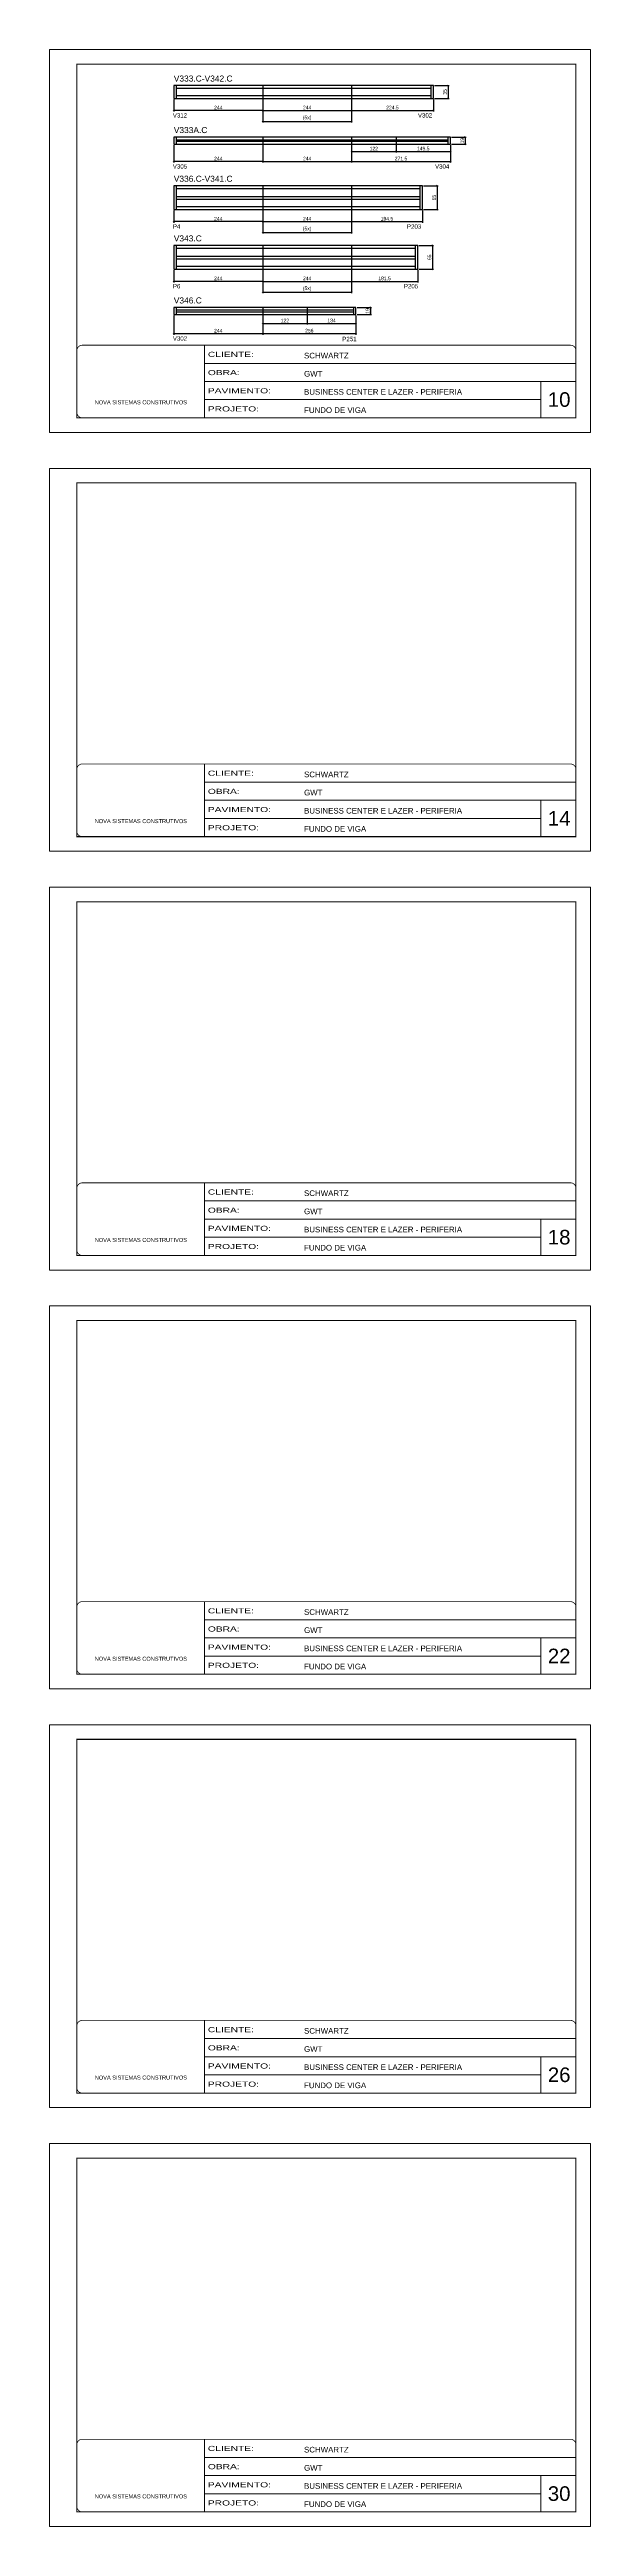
# Model space of a CAD drawing. Extents: x 3245 to 12416, y 917 to 10295.
# Drawn here: x 4844 to 6329, y 917 to 7710 of the extents above; entities that cross this region are included whole.
import ezdxf

# ---------------------------------------------------------------- set-up
doc = ezdxf.new("R2010")
doc.units = 0
doc.linetypes.add('CONTINUO', pattern=[0])
doc.linetypes.add('DASHED', pattern=[0.75, 0.5, -0.25])
for name, color, linetype in [('5', 5, 'Continuous'), ('COTA', 241, 'Continuous'), ('NOMENCLATURA', 7, 'Continuous'), ('Painéis', 200, 'Continuous'), ('SARR_2.2x7', 40, 'Continuous')]:
    doc.layers.add(name, color=color, linetype=linetype)
for name, color, linetype, lineweight in [('CARIMBO', 255, 'Continuous', 9), ('Folhas', 255, 'Continuous', 9), ('SARRAFO DE PRESSAO', 251, 'DASHED', 9)]:
    doc.layers.add(name, color=color, linetype=linetype, lineweight=lineweight)
doc.styles.add('ARIAL', font='arial.ttf')
doc.styles.add('COTA TECNICA', font='techl___.ttf', dxfattribs={"height": 10})
doc.styles.add('COTA TECNICA-50', font='techl___.ttf', dxfattribs={"height": 10})
doc.styles.get("Standard").update_dxf_attribs({"font": 'arial.ttf'})
doc.styles.add('Tecnologia', font='')
doc.styles.get('Tecnologia').set_extended_font_data('Forgotten Futurist')
doc.dimstyles.new('COTA PAINEL-50', dxfattribs={"dimtxt": 10, "dimasz": 3, "dimexe": 3, "dimexo": 3, "dimgap": 3, "dimtad": 1, "dimdec": 1, "dimzin": 12, "dimdsep": 46, "dimtxsty": 'COTA TECNICA-50', "dimblk1": 'OBLIQUE', "dimblk2": 'OBLIQUE', "dimsah": 1, "dimcen": 0.9, "dimclrd": 4, "dimclre": 4, "dimclrt": 240, "dimadec": 1, "dimazin": 3, "dimtfac": 1, "dimtdec": 1, "dimtmove": 0, "dimatfit": 3, "dimfxl": 1, "dimtolj": 1, "dimtzin": 12, "dimarcsym": 0})
doc.dimstyles.new('PAINEL', dxfattribs={"dimtxt": 10, "dimasz": 3, "dimexe": 3, "dimexo": 3, "dimgap": 3, "dimtad": 1, "dimdec": 1, "dimzin": 12, "dimdsep": 46, "dimtxsty": 'COTA TECNICA', "dimblk1": 'OBLIQUE', "dimblk2": 'OBLIQUE', "dimsah": 1, "dimcen": 0.9, "dimclrd": 4, "dimclre": 4, "dimclrt": 240, "dimadec": 1, "dimazin": 3, "dimtfac": 1, "dimtdec": 1, "dimtmove": 0, "dimatfit": 3, "dimfxl": 1, "dimtolj": 1, "dimtzin": 12, "dimarcsym": 0})

# ---------------------------------------------------------------- blocks, each defined once
blk = doc.blocks.new('9999999999')
at = {"color": 30, "linetype": 'CONTINUO'}
for p, q in [((98564.6, 34230.2), (98564.6, 34429.4)), ((98564.6, 34379.6), (99584, 34379.6)), ((98564.6, 34329.8), (99488, 34329.8)), ((99584, 34329.8), (99488, 34329.8)), ((99488, 34329.8), (99488, 34230.2)), ((98564.6, 34280), (99488, 34280))]:
    blk.add_line(p, q, dxfattribs=at)
at = {"color": 30, "linetype": 'CONTINUO', "const_width": 2}
blk.add_lwpolyline([(99584, 34230.2), (99584, 34414.4, 0.414214), (99569, 34429.4), (98229, 34429.4, 0.414214), (98214, 34414.4), (98214, 34245.2, 0.414214), (98229, 34230.2), (99584, 34230.2)], format="xyb", dxfattribs=at)
at = {"layer": 'Folhas'}
blk.add_lwpolyline([(98139, 34190.2), (99624, 34190.2), (99624, 35240.2), (98139, 35240.2)], close=True, dxfattribs=at)
at = {"layer": 'Folhas', "color": 30, "const_width": 3}
blk.add_lwpolyline([(98214, 34230.2), (99584, 34230.2), (99584, 35200.2), (98214, 35200.2)], close=True, dxfattribs=at)
at = {"color": 7, "linetype": 'Continuous', "ltscale": 5, "style": 'ARIAL'}
for s, height, p in [('SCHWARTZ', 15.48, (98837.7, 34393.1)), ('GWT', 15.48, (98837.7, 34343.3)), ('BUSINESS CENTER E LAZER - PERIFERIA', 15.483, (98837.7, 34293.5)), ('NOVA SISTEMAS CONSTRUTIVOS', 11.059, (98263.2, 34267.2)), ('FUNDO DE VIGA', 15.483, (98837.7, 34243.7))]:
    blk.add_text(s, height=height, dxfattribs=at).set_placement(p)
at = {"layer": 'Folhas', "color": 7, "style": 'Tecnologia', "width": 1.5}
for s, p in [('CLIENTE:', (98573.7, 34397.2)), ('OBRA:', (98573.7, 34347.3)), ('PAVIMENTO:', (98573.7, 34297.5)), ('PROJETO:', (98573.7, 34247.7))]:
    blk.add_text(s, height=14, dxfattribs=at).set_placement(p)
blk = doc.blocks.new('_Oblique')
at = {"color": 0, "linetype": 'ByBlock', "lineweight": -2}
blk.add_line((-0.5, -0.5), (0.5, 0.5), dxfattribs=at)
blk = doc.blocks.new('*D654')
at = {"layer": 'COTA', "color": 4, "linetype": 'ByBlock', "lineweight": -2, "transparency": 16777216}
for p, q in [((5185, 7573.3), (5185, 7539.9)), ((5429, 7542.9), (5185, 7542.9)), ((5429, 7573.3), (5429, 7539.9))]:
    blk.add_line(p, q, dxfattribs=at)
at = {"layer": 'Defpoints', "color": 0, "linetype": 'ByBlock', "transparency": 16777216}
for p in [(5185, 7576.3), (5185, 7542.9), (5429, 7576.3)]:
    blk.add_point(p, dxfattribs=at)
at = {"layer": 'COTA', "color": 4, "linetype": 'ByBlock', "lineweight": -2, "transparency": 16777216, "xscale": 3, "yscale": 3, "zscale": 3, "rotation": 180}
blk.add_blockref('_Oblique', (5185, 7542.9), dxfattribs=at)
at = {"layer": 'COTA', "color": 4, "linetype": 'ByBlock', "lineweight": -2, "transparency": 16777216, "xscale": 3, "yscale": 3, "zscale": 3}
blk.add_blockref('_Oblique', (5429, 7542.9), dxfattribs=at)
at = {"layer": 'COTA', "color": 240, "linetype": 'ByBlock', "transparency": 16777216, "insert": (5307, 7550.9), "char_height": 10, "attachment_point": 5, "style": 'COTA TECNICA-50'}
blk.add_mtext('\\A1;244', dxfattribs=at)
blk = doc.blocks.new('*D655')
at = {"layer": 'COTA', "color": 4, "linetype": 'ByBlock', "lineweight": -2, "transparency": 16777216}
for p, q in [((5429, 7573.3), (5429, 7539.9)), ((5429, 7542.9), (5673, 7542.9)), ((5673, 7573.3), (5673, 7539.9))]:
    blk.add_line(p, q, dxfattribs=at)
at = {"layer": 'Defpoints', "color": 0, "linetype": 'ByBlock', "transparency": 16777216}
for p in [(5429, 7576.3), (5673, 7576.3), (5673, 7542.9)]:
    blk.add_point(p, dxfattribs=at)
at = {"layer": 'COTA', "color": 4, "linetype": 'ByBlock', "lineweight": -2, "transparency": 16777216, "xscale": 3, "yscale": 3, "zscale": 3, "rotation": 180}
blk.add_blockref('_Oblique', (5429, 7542.9), dxfattribs=at)
at = {"layer": 'COTA', "color": 4, "linetype": 'ByBlock', "lineweight": -2, "transparency": 16777216, "xscale": 3, "yscale": 3, "zscale": 3}
blk.add_blockref('_Oblique', (5673, 7542.9), dxfattribs=at)
at = {"layer": 'COTA', "color": 240, "linetype": 'ByBlock', "transparency": 16777216, "insert": (5551, 7550.9), "char_height": 10, "attachment_point": 5, "style": 'COTA TECNICA-50'}
blk.add_mtext('\\A1;244', dxfattribs=at)
blk = doc.blocks.new('*D656')
at = {"layer": 'COTA', "color": 4, "linetype": 'ByBlock', "lineweight": -2, "transparency": 16777216}
for p, q in [((5673, 7573.3), (5673, 7539.9)), ((5673, 7542.9), (5897.5, 7542.9)), ((5897.5, 7573.3), (5897.5, 7539.9))]:
    blk.add_line(p, q, dxfattribs=at)
at = {"layer": 'Defpoints', "color": 0, "linetype": 'ByBlock', "transparency": 16777216}
for p in [(5673, 7576.3), (5897.5, 7576.3), (5897.5, 7542.9)]:
    blk.add_point(p, dxfattribs=at)
at = {"layer": 'COTA', "color": 4, "linetype": 'ByBlock', "lineweight": -2, "transparency": 16777216, "xscale": 3, "yscale": 3, "zscale": 3, "rotation": 180}
blk.add_blockref('_Oblique', (5673, 7542.9), dxfattribs=at)
at = {"layer": 'COTA', "color": 4, "linetype": 'ByBlock', "lineweight": -2, "transparency": 16777216, "xscale": 3, "yscale": 3, "zscale": 3}
blk.add_blockref('_Oblique', (5897.5, 7542.9), dxfattribs=at)
at = {"layer": 'COTA', "color": 240, "linetype": 'ByBlock', "transparency": 16777216, "insert": (5785.2, 7551), "char_height": 10, "attachment_point": 5, "style": 'COTA TECNICA-50'}
blk.add_mtext('\\A1;224.5', dxfattribs=at)
blk = doc.blocks.new('*D657')
at = {"layer": 'COTA', "color": 4, "lineweight": -2, "transparency": 16777216}
for p, q in [((5900.5, 7611.3), (5940.7, 7611.3)), ((5937.7, 7611.3), (5937.7, 7576.3)), ((5900.5, 7576.3), (5940.7, 7576.3))]:
    blk.add_line(p, q, dxfattribs=at)
at = {"layer": 'Defpoints', "color": 0, "transparency": 16777216}
for p in [(5897.5, 7611.3), (5897.5, 7576.3), (5937.7, 7576.3)]:
    blk.add_point(p, dxfattribs=at)
at = {"layer": 'COTA', "color": 4, "lineweight": -2, "transparency": 16777216, "xscale": 3, "yscale": 3, "zscale": 3}
for p, rotation in [((5937.7, 7611.3), 90), ((5937.7, 7576.3), 270)]:
    blk.add_blockref('_Oblique', p, dxfattribs=dict(at, rotation=rotation))
at = {"layer": 'COTA', "color": 240, "transparency": 16777216, "insert": (5929.5, 7593.8), "char_height": 10, "attachment_point": 5, "rotation": 90, "style": 'COTA TECNICA'}
blk.add_mtext('\\A1;35', dxfattribs=at)
blk = doc.blocks.new('*D658')
at = {"layer": 'COTA', "color": 4, "lineweight": -2, "transparency": 16777216}
for p, q in [((5429, 7573.3), (5429, 7510.2)), ((5673, 7573.3), (5673, 7510.2)), ((5429, 7513.2), (5673, 7513.2))]:
    blk.add_line(p, q, dxfattribs=at)
at = {"layer": 'Defpoints', "color": 0, "transparency": 16777216}
for p in [(5429, 7576.3), (5673, 7576.3), (5673, 7513.2)]:
    blk.add_point(p, dxfattribs=at)
at = {"layer": 'COTA', "color": 4, "lineweight": -2, "transparency": 16777216, "xscale": 3, "yscale": 3, "zscale": 3, "rotation": 180}
blk.add_blockref('_Oblique', (5429, 7513.2), dxfattribs=at)
at = {"layer": 'COTA', "color": 4, "lineweight": -2, "transparency": 16777216, "xscale": 3, "yscale": 3, "zscale": 3}
blk.add_blockref('_Oblique', (5673, 7513.2), dxfattribs=at)
at = {"layer": 'COTA', "color": 240, "transparency": 16777216, "insert": (5551, 7522.4), "char_height": 10, "attachment_point": 5, "style": 'COTA TECNICA'}
blk.add_mtext('\\A1;(5x)', dxfattribs=at)
blk = doc.blocks.new('*D659')
at = {"layer": 'COTA', "color": 4, "linetype": 'ByBlock', "lineweight": -2, "transparency": 16777216}
for p, q in [((5185, 7447.9), (5185, 7399.9)), ((5429, 7447.9), (5429, 7399.9)), ((5429, 7402.9), (5185, 7402.9))]:
    blk.add_line(p, q, dxfattribs=at)
at = {"layer": 'Defpoints', "color": 0, "linetype": 'ByBlock', "transparency": 16777216}
for p in [(5185, 7450.9), (5429, 7450.9), (5185, 7402.9)]:
    blk.add_point(p, dxfattribs=at)
at = {"layer": 'COTA', "color": 4, "linetype": 'ByBlock', "lineweight": -2, "transparency": 16777216, "xscale": 3, "yscale": 3, "zscale": 3, "rotation": 180}
blk.add_blockref('_Oblique', (5185, 7402.9), dxfattribs=at)
at = {"layer": 'COTA', "color": 4, "linetype": 'ByBlock', "lineweight": -2, "transparency": 16777216, "xscale": 3, "yscale": 3, "zscale": 3}
blk.add_blockref('_Oblique', (5429, 7402.9), dxfattribs=at)
at = {"layer": 'COTA', "color": 240, "linetype": 'ByBlock', "transparency": 16777216, "insert": (5307, 7411), "char_height": 10, "attachment_point": 5, "style": 'COTA TECNICA-50'}
blk.add_mtext('\\A1;244', dxfattribs=at)
blk = doc.blocks.new('*D660')
at = {"layer": 'COTA', "color": 4, "linetype": 'ByBlock', "lineweight": -2, "transparency": 16777216}
for p, q in [((5429, 7447.9), (5429, 7399.9)), ((5673, 7447.9), (5673, 7399.9)), ((5429, 7402.9), (5673, 7402.9))]:
    blk.add_line(p, q, dxfattribs=at)
at = {"layer": 'Defpoints', "color": 0, "linetype": 'ByBlock', "transparency": 16777216}
for p in [(5429, 7450.9), (5673, 7450.9), (5673, 7402.9)]:
    blk.add_point(p, dxfattribs=at)
at = {"layer": 'COTA', "color": 4, "linetype": 'ByBlock', "lineweight": -2, "transparency": 16777216, "xscale": 3, "yscale": 3, "zscale": 3, "rotation": 180}
blk.add_blockref('_Oblique', (5429, 7402.9), dxfattribs=at)
at = {"layer": 'COTA', "color": 4, "linetype": 'ByBlock', "lineweight": -2, "transparency": 16777216, "xscale": 3, "yscale": 3, "zscale": 3}
blk.add_blockref('_Oblique', (5673, 7402.9), dxfattribs=at)
at = {"layer": 'COTA', "color": 240, "linetype": 'ByBlock', "transparency": 16777216, "insert": (5551, 7411), "char_height": 10, "attachment_point": 5, "style": 'COTA TECNICA-50'}
blk.add_mtext('\\A1;244', dxfattribs=at)
blk = doc.blocks.new('*D661')
at = {"layer": 'COTA', "color": 4, "linetype": 'ByBlock', "lineweight": -2, "transparency": 16777216}
for p, q in [((5673, 7447.9), (5673, 7399.9)), ((5944.5, 7447.9), (5944.5, 7399.9)), ((5673, 7402.9), (5944.5, 7402.9))]:
    blk.add_line(p, q, dxfattribs=at)
at = {"layer": 'Defpoints', "color": 0, "linetype": 'ByBlock', "transparency": 16777216}
for p in [(5673, 7450.9), (5944.5, 7450.9), (5944.5, 7402.9)]:
    blk.add_point(p, dxfattribs=at)
at = {"layer": 'COTA', "color": 4, "linetype": 'ByBlock', "lineweight": -2, "transparency": 16777216, "xscale": 3, "yscale": 3, "zscale": 3, "rotation": 180}
blk.add_blockref('_Oblique', (5673, 7402.9), dxfattribs=at)
at = {"layer": 'COTA', "color": 4, "linetype": 'ByBlock', "lineweight": -2, "transparency": 16777216, "xscale": 3, "yscale": 3, "zscale": 3}
blk.add_blockref('_Oblique', (5944.5, 7402.9), dxfattribs=at)
at = {"layer": 'COTA', "color": 240, "linetype": 'ByBlock', "transparency": 16777216, "insert": (5808.7, 7411), "char_height": 10, "attachment_point": 5, "style": 'COTA TECNICA-50'}
blk.add_mtext('\\A1;271.5', dxfattribs=at)
blk = doc.blocks.new('*D662')
at = {"layer": 'COTA', "color": 4, "lineweight": -2, "transparency": 16777216}
for p, q in [((5947.5, 7469.9), (5987.7, 7469.9)), ((5947.5, 7450.9), (5987.7, 7450.9)), ((5984.7, 7469.9), (5984.7, 7450.9))]:
    blk.add_line(p, q, dxfattribs=at)
at = {"layer": 'Defpoints', "color": 0, "transparency": 16777216}
for p in [(5944.5, 7469.9), (5944.5, 7450.9), (5984.7, 7450.9)]:
    blk.add_point(p, dxfattribs=at)
at = {"layer": 'COTA', "color": 4, "lineweight": -2, "transparency": 16777216, "xscale": 3, "yscale": 3, "zscale": 3}
for p, rotation in [((5984.7, 7469.9), 90), ((5984.7, 7450.9), 270)]:
    blk.add_blockref('_Oblique', p, dxfattribs=dict(at, rotation=rotation))
at = {"layer": 'COTA', "color": 240, "transparency": 16777216, "insert": (5976.6, 7460.4), "char_height": 10, "attachment_point": 5, "rotation": 90, "style": 'COTA TECNICA'}
blk.add_mtext('\\A1;19', dxfattribs=at)
blk = doc.blocks.new('*D664')
at = {"layer": 'COTA', "color": 4, "lineweight": -2, "transparency": 16777216}
for p, q in [((5673, 7447.9), (5673, 7427.4)), ((5673, 7430.4), (5795, 7430.4)), ((5795, 7447.9), (5795, 7427.4))]:
    blk.add_line(p, q, dxfattribs=at)
at = {"layer": 'Defpoints', "color": 0, "transparency": 16777216}
for p in [(5673, 7450.9), (5795, 7450.9), (5795, 7430.4)]:
    blk.add_point(p, dxfattribs=at)
at = {"layer": 'COTA', "color": 4, "lineweight": -2, "transparency": 16777216, "xscale": 3, "yscale": 3, "zscale": 3, "rotation": 180}
blk.add_blockref('_Oblique', (5673, 7430.4), dxfattribs=at)
at = {"layer": 'COTA', "color": 4, "lineweight": -2, "transparency": 16777216, "xscale": 3, "yscale": 3, "zscale": 3}
blk.add_blockref('_Oblique', (5795, 7430.4), dxfattribs=at)
at = {"layer": 'COTA', "color": 240, "transparency": 16777216, "insert": (5734, 7438.4), "char_height": 10, "attachment_point": 5, "style": 'COTA TECNICA'}
blk.add_mtext('\\A1;122', dxfattribs=at)
blk = doc.blocks.new('*D665')
at = {"layer": 'COTA', "color": 4, "lineweight": -2, "transparency": 16777216}
for p, q in [((5795, 7447.9), (5795, 7427.4)), ((5795, 7430.4), (5944.5, 7430.4)), ((5944.5, 7447.9), (5944.5, 7427.4))]:
    blk.add_line(p, q, dxfattribs=at)
at = {"layer": 'Defpoints', "color": 0, "transparency": 16777216}
for p in [(5795, 7450.9), (5944.5, 7450.9), (5944.5, 7430.4)]:
    blk.add_point(p, dxfattribs=at)
at = {"layer": 'COTA', "color": 4, "lineweight": -2, "transparency": 16777216, "xscale": 3, "yscale": 3, "zscale": 3, "rotation": 180}
blk.add_blockref('_Oblique', (5795, 7430.4), dxfattribs=at)
at = {"layer": 'COTA', "color": 4, "lineweight": -2, "transparency": 16777216, "xscale": 3, "yscale": 3, "zscale": 3}
blk.add_blockref('_Oblique', (5944.5, 7430.4), dxfattribs=at)
at = {"layer": 'COTA', "color": 240, "transparency": 16777216, "insert": (5869.7, 7438.5), "char_height": 10, "attachment_point": 5, "style": 'COTA TECNICA'}
blk.add_mtext('\\A1;149.5', dxfattribs=at)
blk = doc.blocks.new('*D666')
at = {"layer": 'COTA', "color": 4, "linetype": 'ByBlock', "lineweight": -2, "transparency": 16777216}
for p, q in [((5185, 7268.5), (5185, 7235.1)), ((5429, 7268.5), (5429, 7235.1)), ((5429, 7238.1), (5185, 7238.1))]:
    blk.add_line(p, q, dxfattribs=at)
at = {"layer": 'Defpoints', "color": 0, "linetype": 'ByBlock', "transparency": 16777216}
for p in [(5185, 7271.5), (5429, 7271.5), (5185, 7238.1)]:
    blk.add_point(p, dxfattribs=at)
at = {"layer": 'COTA', "color": 4, "linetype": 'ByBlock', "lineweight": -2, "transparency": 16777216, "xscale": 3, "yscale": 3, "zscale": 3, "rotation": 180}
blk.add_blockref('_Oblique', (5185, 7238.1), dxfattribs=at)
at = {"layer": 'COTA', "color": 4, "linetype": 'ByBlock', "lineweight": -2, "transparency": 16777216, "xscale": 3, "yscale": 3, "zscale": 3}
blk.add_blockref('_Oblique', (5429, 7238.1), dxfattribs=at)
at = {"layer": 'COTA', "color": 240, "linetype": 'ByBlock', "transparency": 16777216, "insert": (5307, 7246.1), "char_height": 10, "attachment_point": 5, "style": 'COTA TECNICA-50'}
blk.add_mtext('\\A1;244', dxfattribs=at)
blk = doc.blocks.new('*D667')
at = {"layer": 'COTA', "color": 4, "linetype": 'ByBlock', "lineweight": -2, "transparency": 16777216}
for p, q in [((5429, 7268.5), (5429, 7235.1)), ((5673, 7268.5), (5673, 7235.1)), ((5429, 7238.1), (5673, 7238.1))]:
    blk.add_line(p, q, dxfattribs=at)
at = {"layer": 'Defpoints', "color": 0, "linetype": 'ByBlock', "transparency": 16777216}
for p in [(5429, 7271.5), (5673, 7271.5), (5673, 7238.1)]:
    blk.add_point(p, dxfattribs=at)
at = {"layer": 'COTA', "color": 4, "linetype": 'ByBlock', "lineweight": -2, "transparency": 16777216, "xscale": 3, "yscale": 3, "zscale": 3, "rotation": 180}
blk.add_blockref('_Oblique', (5429, 7238.1), dxfattribs=at)
at = {"layer": 'COTA', "color": 4, "linetype": 'ByBlock', "lineweight": -2, "transparency": 16777216, "xscale": 3, "yscale": 3, "zscale": 3}
blk.add_blockref('_Oblique', (5673, 7238.1), dxfattribs=at)
at = {"layer": 'COTA', "color": 240, "linetype": 'ByBlock', "transparency": 16777216, "insert": (5551, 7246.1), "char_height": 10, "attachment_point": 5, "style": 'COTA TECNICA-50'}
blk.add_mtext('\\A1;244', dxfattribs=at)
blk = doc.blocks.new('*D668')
at = {"layer": 'COTA', "color": 4, "linetype": 'ByBlock', "lineweight": -2, "transparency": 16777216}
for p, q in [((5673, 7268.5), (5673, 7235.1)), ((5867.5, 7268.5), (5867.5, 7235.1)), ((5673, 7238.1), (5867.5, 7238.1))]:
    blk.add_line(p, q, dxfattribs=at)
at = {"layer": 'Defpoints', "color": 0, "linetype": 'ByBlock', "transparency": 16777216}
for p in [(5673, 7271.5), (5867.5, 7271.5), (5867.5, 7238.1)]:
    blk.add_point(p, dxfattribs=at)
at = {"layer": 'COTA', "color": 4, "linetype": 'ByBlock', "lineweight": -2, "transparency": 16777216, "xscale": 3, "yscale": 3, "zscale": 3, "rotation": 180}
blk.add_blockref('_Oblique', (5673, 7238.1), dxfattribs=at)
at = {"layer": 'COTA', "color": 4, "linetype": 'ByBlock', "lineweight": -2, "transparency": 16777216, "xscale": 3, "yscale": 3, "zscale": 3}
blk.add_blockref('_Oblique', (5867.5, 7238.1), dxfattribs=at)
at = {"layer": 'COTA', "color": 240, "linetype": 'ByBlock', "transparency": 16777216, "insert": (5770.2, 7246.2), "char_height": 10, "attachment_point": 5, "style": 'COTA TECNICA-50'}
blk.add_mtext('\\A1;194.5', dxfattribs=at)
blk = doc.blocks.new('*D669')
at = {"layer": 'COTA', "color": 4, "lineweight": -2, "transparency": 16777216}
for p, q in [((5870.5, 7336.5), (5910.7, 7336.5)), ((5907.7, 7336.5), (5907.7, 7271.5)), ((5870.5, 7271.5), (5910.7, 7271.5))]:
    blk.add_line(p, q, dxfattribs=at)
at = {"layer": 'Defpoints', "color": 0, "transparency": 16777216}
for p in [(5867.5, 7336.5), (5867.5, 7271.5), (5907.7, 7271.5)]:
    blk.add_point(p, dxfattribs=at)
at = {"layer": 'COTA', "color": 4, "lineweight": -2, "transparency": 16777216, "xscale": 3, "yscale": 3, "zscale": 3}
for p, rotation in [((5907.7, 7336.5), 90), ((5907.7, 7271.5), 270)]:
    blk.add_blockref('_Oblique', p, dxfattribs=dict(at, rotation=rotation))
at = {"layer": 'COTA', "color": 240, "transparency": 16777216, "insert": (5899.6, 7304), "char_height": 10, "attachment_point": 5, "rotation": 90, "style": 'COTA TECNICA'}
blk.add_mtext('\\A1;65', dxfattribs=at)
blk = doc.blocks.new('*D670')
at = {"layer": 'COTA', "color": 4, "lineweight": -2, "transparency": 16777216}
for p, q in [((5429, 7268.5), (5429, 7205.4)), ((5673, 7268.5), (5673, 7205.4)), ((5429, 7208.4), (5673, 7208.4))]:
    blk.add_line(p, q, dxfattribs=at)
at = {"layer": 'Defpoints', "color": 0, "transparency": 16777216}
for p in [(5429, 7271.5), (5673, 7271.5), (5673, 7208.4)]:
    blk.add_point(p, dxfattribs=at)
at = {"layer": 'COTA', "color": 4, "lineweight": -2, "transparency": 16777216, "xscale": 3, "yscale": 3, "zscale": 3, "rotation": 180}
blk.add_blockref('_Oblique', (5429, 7208.4), dxfattribs=at)
at = {"layer": 'COTA', "color": 4, "lineweight": -2, "transparency": 16777216, "xscale": 3, "yscale": 3, "zscale": 3}
blk.add_blockref('_Oblique', (5673, 7208.4), dxfattribs=at)
at = {"layer": 'COTA', "color": 240, "transparency": 16777216, "insert": (5551, 7217.6), "char_height": 10, "attachment_point": 5, "style": 'COTA TECNICA'}
blk.add_mtext('\\A1;(5x)', dxfattribs=at)
blk = doc.blocks.new('*D671')
at = {"layer": 'COTA', "color": 4, "linetype": 'ByBlock', "lineweight": -2, "transparency": 16777216}
for p, q in [((5185, 7104.8), (5185, 7071.4)), ((5429, 7074.4), (5185, 7074.4)), ((5429, 7104.8), (5429, 7071.4))]:
    blk.add_line(p, q, dxfattribs=at)
at = {"layer": 'Defpoints', "color": 0, "linetype": 'ByBlock', "transparency": 16777216}
for p in [(5185, 7107.8), (5185, 7074.4), (5429, 7107.8)]:
    blk.add_point(p, dxfattribs=at)
at = {"layer": 'COTA', "color": 4, "linetype": 'ByBlock', "lineweight": -2, "transparency": 16777216, "xscale": 3, "yscale": 3, "zscale": 3, "rotation": 180}
blk.add_blockref('_Oblique', (5185, 7074.4), dxfattribs=at)
at = {"layer": 'COTA', "color": 4, "linetype": 'ByBlock', "lineweight": -2, "transparency": 16777216, "xscale": 3, "yscale": 3, "zscale": 3}
blk.add_blockref('_Oblique', (5429, 7074.4), dxfattribs=at)
at = {"layer": 'COTA', "color": 240, "linetype": 'ByBlock', "transparency": 16777216, "insert": (5307, 7082.5), "char_height": 10, "attachment_point": 5, "style": 'COTA TECNICA-50'}
blk.add_mtext('\\A1;244', dxfattribs=at)
blk = doc.blocks.new('*D672')
at = {"layer": 'COTA', "color": 4, "linetype": 'ByBlock', "lineweight": -2, "transparency": 16777216}
for p, q in [((5429, 7104.8), (5429, 7071.4)), ((5429, 7074.4), (5673, 7074.4)), ((5673, 7104.8), (5673, 7071.4))]:
    blk.add_line(p, q, dxfattribs=at)
at = {"layer": 'Defpoints', "color": 0, "linetype": 'ByBlock', "transparency": 16777216}
for p in [(5429, 7107.8), (5673, 7107.8), (5673, 7074.4)]:
    blk.add_point(p, dxfattribs=at)
at = {"layer": 'COTA', "color": 4, "linetype": 'ByBlock', "lineweight": -2, "transparency": 16777216, "xscale": 3, "yscale": 3, "zscale": 3, "rotation": 180}
blk.add_blockref('_Oblique', (5429, 7074.4), dxfattribs=at)
at = {"layer": 'COTA', "color": 4, "linetype": 'ByBlock', "lineweight": -2, "transparency": 16777216, "xscale": 3, "yscale": 3, "zscale": 3}
blk.add_blockref('_Oblique', (5673, 7074.4), dxfattribs=at)
at = {"layer": 'COTA', "color": 240, "linetype": 'ByBlock', "transparency": 16777216, "insert": (5551, 7082.5), "char_height": 10, "attachment_point": 5, "style": 'COTA TECNICA-50'}
blk.add_mtext('\\A1;244', dxfattribs=at)
blk = doc.blocks.new('*D673')
at = {"layer": 'COTA', "color": 4, "linetype": 'ByBlock', "lineweight": -2, "transparency": 16777216}
for p, q in [((5673, 7104.8), (5673, 7071.4)), ((5673, 7074.4), (5854.5, 7074.4)), ((5854.5, 7104.8), (5854.5, 7071.4))]:
    blk.add_line(p, q, dxfattribs=at)
at = {"layer": 'Defpoints', "color": 0, "linetype": 'ByBlock', "transparency": 16777216}
for p in [(5673, 7107.8), (5854.5, 7107.8), (5854.5, 7074.4)]:
    blk.add_point(p, dxfattribs=at)
at = {"layer": 'COTA', "color": 4, "linetype": 'ByBlock', "lineweight": -2, "transparency": 16777216, "xscale": 3, "yscale": 3, "zscale": 3, "rotation": 180}
blk.add_blockref('_Oblique', (5673, 7074.4), dxfattribs=at)
at = {"layer": 'COTA', "color": 4, "linetype": 'ByBlock', "lineweight": -2, "transparency": 16777216, "xscale": 3, "yscale": 3, "zscale": 3}
blk.add_blockref('_Oblique', (5854.5, 7074.4), dxfattribs=at)
at = {"layer": 'COTA', "color": 240, "linetype": 'ByBlock', "transparency": 16777216, "insert": (5763.7, 7082.5), "char_height": 10, "attachment_point": 5, "style": 'COTA TECNICA-50'}
blk.add_mtext('\\A1;181.5', dxfattribs=at)
blk = doc.blocks.new('*D674')
at = {"layer": 'COTA', "color": 4, "lineweight": -2, "transparency": 16777216}
for p, q in [((5857.5, 7172.8), (5897.7, 7172.8)), ((5894.7, 7172.8), (5894.7, 7107.8)), ((5857.5, 7107.8), (5897.7, 7107.8))]:
    blk.add_line(p, q, dxfattribs=at)
at = {"layer": 'Defpoints', "color": 0, "transparency": 16777216}
for p in [(5854.5, 7172.8), (5854.5, 7107.8), (5894.7, 7107.8)]:
    blk.add_point(p, dxfattribs=at)
at = {"layer": 'COTA', "color": 4, "lineweight": -2, "transparency": 16777216, "xscale": 3, "yscale": 3, "zscale": 3}
for p, rotation in [((5894.7, 7172.8), 90), ((5894.7, 7107.8), 270)]:
    blk.add_blockref('_Oblique', p, dxfattribs=dict(at, rotation=rotation))
at = {"layer": 'COTA', "color": 240, "transparency": 16777216, "insert": (5886.6, 7140.3), "char_height": 10, "attachment_point": 5, "rotation": 90, "style": 'COTA TECNICA'}
blk.add_mtext('\\A1;65', dxfattribs=at)
blk = doc.blocks.new('*D675')
at = {"layer": 'COTA', "color": 4, "lineweight": -2, "transparency": 16777216}
for p, q in [((5429, 7104.8), (5429, 7041.7)), ((5673, 7104.8), (5673, 7041.7)), ((5429, 7044.7), (5673, 7044.7))]:
    blk.add_line(p, q, dxfattribs=at)
at = {"layer": 'Defpoints', "color": 0, "transparency": 16777216}
for p in [(5429, 7107.8), (5673, 7107.8), (5673, 7044.7)]:
    blk.add_point(p, dxfattribs=at)
at = {"layer": 'COTA', "color": 4, "lineweight": -2, "transparency": 16777216, "xscale": 3, "yscale": 3, "zscale": 3, "rotation": 180}
blk.add_blockref('_Oblique', (5429, 7044.7), dxfattribs=at)
at = {"layer": 'COTA', "color": 4, "lineweight": -2, "transparency": 16777216, "xscale": 3, "yscale": 3, "zscale": 3}
blk.add_blockref('_Oblique', (5673, 7044.7), dxfattribs=at)
at = {"layer": 'COTA', "color": 240, "transparency": 16777216, "insert": (5551, 7053.9), "char_height": 10, "attachment_point": 5, "style": 'COTA TECNICA'}
blk.add_mtext('\\A1;(5x)', dxfattribs=at)
blk = doc.blocks.new('*D676')
at = {"layer": 'COTA', "color": 4, "linetype": 'ByBlock', "lineweight": -2, "transparency": 16777216}
for p, q in [((5185, 6980.7), (5185, 6928)), ((5185, 6931), (5429, 6931)), ((5429, 6980.7), (5429, 6928))]:
    blk.add_line(p, q, dxfattribs=at)
at = {"layer": 'Defpoints', "color": 0, "linetype": 'ByBlock', "transparency": 16777216}
for p in [(5185, 6983.7), (5429, 6983.7), (5429, 6931)]:
    blk.add_point(p, dxfattribs=at)
at = {"layer": 'COTA', "color": 4, "linetype": 'ByBlock', "lineweight": -2, "transparency": 16777216, "xscale": 3, "yscale": 3, "zscale": 3, "rotation": 180}
blk.add_blockref('_Oblique', (5185, 6931), dxfattribs=at)
at = {"layer": 'COTA', "color": 4, "linetype": 'ByBlock', "lineweight": -2, "transparency": 16777216, "xscale": 3, "yscale": 3, "zscale": 3}
blk.add_blockref('_Oblique', (5429, 6931), dxfattribs=at)
at = {"layer": 'COTA', "color": 240, "linetype": 'ByBlock', "transparency": 16777216, "insert": (5307, 6939.1), "char_height": 10, "attachment_point": 5, "style": 'COTA TECNICA-50'}
blk.add_mtext('\\A1;244', dxfattribs=at)
blk = doc.blocks.new('*D677')
at = {"layer": 'COTA', "color": 4, "linetype": 'ByBlock', "lineweight": -2, "transparency": 16777216}
for p, q in [((5429, 6980.7), (5429, 6928)), ((5429, 6931), (5685, 6931)), ((5685, 6980.7), (5685, 6928))]:
    blk.add_line(p, q, dxfattribs=at)
at = {"layer": 'Defpoints', "color": 0, "linetype": 'ByBlock', "transparency": 16777216}
for p in [(5429, 6983.7), (5685, 6983.7), (5685, 6931)]:
    blk.add_point(p, dxfattribs=at)
at = {"layer": 'COTA', "color": 4, "linetype": 'ByBlock', "lineweight": -2, "transparency": 16777216, "xscale": 3, "yscale": 3, "zscale": 3, "rotation": 180}
blk.add_blockref('_Oblique', (5429, 6931), dxfattribs=at)
at = {"layer": 'COTA', "color": 4, "linetype": 'ByBlock', "lineweight": -2, "transparency": 16777216, "xscale": 3, "yscale": 3, "zscale": 3}
blk.add_blockref('_Oblique', (5685, 6931), dxfattribs=at)
at = {"layer": 'COTA', "color": 240, "linetype": 'ByBlock', "transparency": 16777216, "insert": (5557, 6939.1), "char_height": 10, "attachment_point": 5, "style": 'COTA TECNICA-50'}
blk.add_mtext('\\A1;256', dxfattribs=at)
blk = doc.blocks.new('*D678')
at = {"layer": 'COTA', "color": 4, "lineweight": -2, "transparency": 16777216}
for p, q in [((5688, 7002.7), (5727.8, 7002.7)), ((5724.8, 7002.7), (5724.8, 6983.7)), ((5688, 6983.7), (5727.8, 6983.7))]:
    blk.add_line(p, q, dxfattribs=at)
at = {"layer": 'Defpoints', "color": 0, "transparency": 16777216}
for p in [(5685, 7002.7), (5685, 6983.7), (5724.8, 6983.7)]:
    blk.add_point(p, dxfattribs=at)
at = {"layer": 'COTA', "color": 4, "lineweight": -2, "transparency": 16777216, "xscale": 3, "yscale": 3, "zscale": 3}
for p, rotation in [((5724.8, 7002.7), 90), ((5724.8, 6983.7), 270)]:
    blk.add_blockref('_Oblique', p, dxfattribs=dict(at, rotation=rotation))
at = {"layer": 'COTA', "color": 240, "transparency": 16777216, "insert": (5716.7, 6993.2), "char_height": 10, "attachment_point": 5, "rotation": 90, "style": 'COTA TECNICA'}
blk.add_mtext('\\A1;19', dxfattribs=at)
blk = doc.blocks.new('*D679')
at = {"layer": 'COTA', "color": 4, "lineweight": -2, "transparency": 16777216}
for p, q in [((5429, 6980.7), (5429, 6955.8)), ((5429, 6958.8), (5551, 6958.8)), ((5551, 6980.7), (5551, 6955.8))]:
    blk.add_line(p, q, dxfattribs=at)
at = {"layer": 'Defpoints', "color": 0, "transparency": 16777216}
for p in [(5429, 6983.7), (5551, 6983.7), (5551, 6958.8)]:
    blk.add_point(p, dxfattribs=at)
at = {"layer": 'COTA', "color": 4, "lineweight": -2, "transparency": 16777216, "xscale": 3, "yscale": 3, "zscale": 3, "rotation": 180}
blk.add_blockref('_Oblique', (5429, 6958.8), dxfattribs=at)
at = {"layer": 'COTA', "color": 4, "lineweight": -2, "transparency": 16777216, "xscale": 3, "yscale": 3, "zscale": 3}
blk.add_blockref('_Oblique', (5551, 6958.8), dxfattribs=at)
at = {"layer": 'COTA', "color": 240, "transparency": 16777216, "insert": (5490, 6966.9), "char_height": 10, "attachment_point": 5, "style": 'COTA TECNICA'}
blk.add_mtext('\\A1;122', dxfattribs=at)
blk = doc.blocks.new('*D680')
at = {"layer": 'COTA', "color": 4, "lineweight": -2, "transparency": 16777216}
for p, q in [((5551, 6980.7), (5551, 6955.8)), ((5551, 6958.8), (5685, 6958.8)), ((5685, 6980.7), (5685, 6955.8))]:
    blk.add_line(p, q, dxfattribs=at)
at = {"layer": 'Defpoints', "color": 0, "transparency": 16777216}
for p in [(5551, 6983.7), (5685, 6983.7), (5685, 6958.8)]:
    blk.add_point(p, dxfattribs=at)
at = {"layer": 'COTA', "color": 4, "lineweight": -2, "transparency": 16777216, "xscale": 3, "yscale": 3, "zscale": 3, "rotation": 180}
blk.add_blockref('_Oblique', (5551, 6958.8), dxfattribs=at)
at = {"layer": 'COTA', "color": 4, "lineweight": -2, "transparency": 16777216, "xscale": 3, "yscale": 3, "zscale": 3}
blk.add_blockref('_Oblique', (5685, 6958.8), dxfattribs=at)
at = {"layer": 'COTA', "color": 240, "transparency": 16777216, "insert": (5618, 6967.1), "char_height": 10, "attachment_point": 5, "style": 'COTA TECNICA'}
blk.add_mtext('\\A1;134', dxfattribs=at)

msp = doc.modelspace()

# ---------------------------------------------------------------- linework, layer by layer
at = {"layer": 'Painéis', "linetype": 'Continuous'}
for p, q in [((5897.49, 7611.27), (5184.99, 7611.27)), ((5184.99, 7611.27), (5184.99, 7576.27)), ((5428.99, 7611.27), (5428.99, 7576.27)), ((5672.99, 7611.27), (5672.99, 7576.27)), ((5897.49, 7576.27), (5897.49, 7611.27)), ((5184.99, 7576.27), (5897.49, 7576.27)), ((5944.49, 7469.91), (5184.99, 7469.91)), ((5184.99, 7469.91), (5184.99, 7450.91)), ((5184.99, 7450.91), (5944.49, 7450.91)), ((5428.99, 7469.91), (5428.99, 7450.91)), ((5672.99, 7469.91), (5672.99, 7450.91)), ((5794.99, 7469.91), (5794.99, 7450.91)), ((5944.49, 7450.91), (5944.49, 7469.91)), ((5867.49, 7336.48), (5184.99, 7336.48)), ((5184.99, 7336.48), (5184.99, 7271.48)), ((5428.99, 7336.48), (5428.99, 7271.48)), ((5672.99, 7336.48), (5672.99, 7271.48)), ((5867.49, 7271.48), (5867.49, 7336.48)), ((5184.99, 7271.48), (5867.49, 7271.48)), ((5854.49, 7172.8), (5184.99, 7172.8)), ((5184.99, 7172.8), (5184.99, 7107.8)), ((5428.99, 7172.8), (5428.99, 7107.8)), ((5672.99, 7172.8), (5672.99, 7107.8)), ((5854.49, 7107.8), (5854.49, 7172.8)), ((5184.99, 7107.8), (5854.49, 7107.8)), ((5428.99, 7002.71), (5428.99, 6983.71)), ((5550.99, 7002.71), (5550.99, 6983.71))]:
    msp.add_line(p, q, dxfattribs=at)
msp.add_lwpolyline([(5184.99, 6983.71), (5684.99, 6983.71), (5684.99, 7002.71), (5184.99, 7002.71)], close=True, dxfattribs=at)
at = {"layer": 'SARR_2.2x7', "linetype": 'Continuous'}
for p, q in [((5191.99, 7611.27), (5191.99, 7576.27)), ((5890.49, 7611.27), (5890.49, 7576.27)), ((5191.99, 7604.27), (5428.99, 7604.27)), ((5428.99, 7583.27), (5191.99, 7583.27)), ((5428.99, 7604.27), (5672.99, 7604.27)), ((5672.99, 7583.27), (5428.99, 7583.27)), ((5672.99, 7604.27), (5890.49, 7604.27)), ((5890.49, 7583.27), (5672.99, 7583.27)), ((5191.99, 7469.91), (5191.99, 7450.91)), ((5191.99, 7462.91), (5428.99, 7462.91)), ((5428.99, 7457.91), (5191.99, 7457.91)), ((5428.99, 7462.91), (5672.99, 7462.91)), ((5672.99, 7457.91), (5428.99, 7457.91)), ((5672.99, 7462.91), (5937.49, 7462.91)), ((5937.49, 7457.91), (5672.99, 7457.91)), ((5937.49, 7469.91), (5937.49, 7450.91)), ((5191.99, 7336.48), (5191.99, 7271.48)), ((5860.49, 7336.48), (5860.49, 7271.48)), ((5191.99, 7329.48), (5428.99, 7329.48)), ((5428.99, 7306.14), (5191.99, 7306.14)), ((5428.99, 7299.14), (5191.99, 7299.14)), ((5428.99, 7278.48), (5191.99, 7278.48)), ((5428.99, 7329.48), (5672.99, 7329.48)), ((5672.99, 7306.14), (5428.99, 7306.14)), ((5672.99, 7299.14), (5428.99, 7299.14)), ((5672.99, 7278.48), (5428.99, 7278.48)), ((5672.99, 7329.48), (5860.49, 7329.48)), ((5860.49, 7306.14), (5672.99, 7306.14)), ((5860.49, 7299.14), (5672.99, 7299.14)), ((5860.49, 7278.48), (5672.99, 7278.48)), ((5191.99, 7172.8), (5191.99, 7107.8)), ((5191.99, 7165.8), (5428.99, 7165.8)), ((5428.99, 7142.47), (5191.99, 7142.47)), ((5428.99, 7135.47), (5191.99, 7135.47)), ((5428.99, 7165.8), (5672.99, 7165.8)), ((5672.99, 7142.47), (5428.99, 7142.47)), ((5672.99, 7135.47), (5428.99, 7135.47)), ((5672.99, 7165.8), (5847.49, 7165.8)), ((5847.49, 7142.47), (5672.99, 7142.47)), ((5847.49, 7135.47), (5672.99, 7135.47)), ((5847.49, 7172.8), (5847.49, 7107.8)), ((5428.99, 7114.8), (5191.99, 7114.8)), ((5672.99, 7114.8), (5428.99, 7114.8)), ((5847.49, 7114.8), (5672.99, 7114.8)), ((5191.99, 7002.71), (5191.99, 6983.71)), ((5677.99, 7002.71), (5677.99, 6983.71)), ((5428.99, 6995.71), (5191.99, 6995.71)), ((5191.99, 6990.71), (5428.99, 6990.71)), ((5677.99, 6995.71), (5428.99, 6995.71)), ((5428.99, 6990.71), (5677.99, 6990.71))]:
    msp.add_line(p, q, dxfattribs=at)

# ---------------------------------------------------------------- block references
at = {"layer": 'SARRAFO DE PRESSAO', "color": 6, "linetype": 'ByBlock'}
for p in [(-93295.13, -27530.07), (-93295.13, -28678.65), (-93295.13, -29827.22), (-93295.13, -30975.8), (-93295.13, -32124.38), (-93295.13, -33272.95)]:
    msp.add_blockref('9999999999', p, dxfattribs=at)

# ---------------------------------------------------------------- texts
at = {"layer": '5', "linetype": 'Continuous'}
for s, p in [('V312', (5182.48, 7523.62)), ('V302', (5855.11, 7523.62)), ('V305', (5182.48, 7383.67)), ('V304', (5902.11, 7383.67)), ('P4', (5182.48, 7218.83)), ('P203', (5825.11, 7218.83)), ('P6', (5182.48, 7055.15)), ('P205', (5816.61, 7055.15)), ('V302', (5182.48, 6911.78)), ('P251', (5647.61, 6910.33))]:
    msp.add_text(s, height=12, rotation=359.999964, dxfattribs=at).set_placement(p)
at = {"layer": 'CARIMBO', "style": 'ARIAL'}
for s, p in [('10', (6211.7, 6730.27)), ('14', (6211.7, 5581.7)), ('18', (6211.7, 4433.12)), ('22', (6211.7, 3284.55)), ('26', (6211.7, 2135.97)), ('30', (6211.7, 987.4))]:
    msp.add_text(s, height=40, dxfattribs=at).set_placement(p)
at = {"layer": 'NOMENCLATURA', "linetype": 'Continuous'}
for s, p in [('V333.C-V342.C', (5184.99, 7622.34)), ('V333A.C', (5184.99, 7480.98)), ('V336.C-V341.C', (5184.99, 7347.55)), ('V343.C', (5184.99, 7183.88)), ('V346.C', (5184.99, 7013.78))]:
    msp.add_text(s, height=16.5, dxfattribs=at).set_placement(p)

# ---------------------------------------------------------------- dimensions: what is measured, and where the dimension line sits
at = {"layer": 'COTA'}
for base, p1, p2, picture, middle in [((5937.69, 7576.27), (5897.49, 7611.27), (5897.49, 7576.27), '*D657', (5929.47, 7593.77)), ((5984.69, 7450.91), (5944.49, 7469.91), (5944.49, 7450.91), '*D662', (5976.6, 7460.41)), ((5907.69, 7271.48), (5867.49, 7336.48), (5867.49, 7271.48), '*D669', (5899.58, 7303.98)), ((5894.69, 7107.8), (5854.49, 7172.8), (5854.49, 7107.8), '*D674', (5886.58, 7140.3)), ((5724.81, 6983.71), (5684.99, 7002.71), (5684.99, 6983.71), '*D678', (5716.72, 6993.21))]:
    dim = msp.add_linear_dim(base=base, p1=p1, p2=p2, angle=90, dimstyle='PAINEL', dxfattribs=at)
    dim.commit()
    dim.dimension.update_dxf_attribs({"geometry": picture, "text_midpoint": middle})
at = {"layer": 'COTA', "linetype": 'ByBlock'}
for base, p1, p2, picture, middle in [((5184.99, 7542.86), (5428.99, 7576.27), (5184.99, 7576.27), '*D654', (5306.99, 7550.93)), ((5184.99, 7402.91), (5428.99, 7450.91), (5184.99, 7450.91), '*D659', (5306.99, 7410.99)), ((5184.99, 7238.07), (5428.99, 7271.48), (5184.99, 7271.48), '*D666', (5306.99, 7246.14)), ((5184.99, 7074.4), (5428.99, 7107.8), (5184.99, 7107.8), '*D671', (5306.99, 7082.47))]:
    dim = msp.add_linear_dim(base=base, p1=p1, p2=p2, angle=180, dimstyle='COTA PAINEL-50', override={"dimarcsym": 1}, dxfattribs=at)
    dim.commit()
    dim.dimension.update_dxf_attribs({"geometry": picture, "text_midpoint": middle})
for base, p1, p2, picture, middle in [((5672.99, 7542.86), (5428.99, 7576.27), (5672.99, 7576.27), '*D655', (5550.99, 7550.93)), ((5897.49, 7542.86), (5672.99, 7576.27), (5897.49, 7576.27), '*D656', (5785.24, 7550.97)), ((5672.99, 7402.91), (5428.99, 7450.91), (5672.99, 7450.91), '*D660', (5550.99, 7410.99)), ((5944.49, 7402.91), (5672.99, 7450.91), (5944.49, 7450.91), '*D661', (5808.74, 7411.02)), ((5672.99, 7238.07), (5428.99, 7271.48), (5672.99, 7271.48), '*D667', (5550.99, 7246.14)), ((5867.49, 7238.07), (5672.99, 7271.48), (5867.49, 7271.48), '*D668', (5770.24, 7246.21)), ((5672.99, 7074.4), (5428.99, 7107.8), (5672.99, 7107.8), '*D672', (5550.99, 7082.47)), ((5854.49, 7074.4), (5672.99, 7107.8), (5854.49, 7107.8), '*D673', (5763.74, 7082.53)), ((5428.99, 6931.03), (5184.99, 6983.71), (5428.99, 6983.71), '*D676', (5306.99, 6939.1)), ((5684.99, 6931.03), (5428.99, 6983.71), (5684.99, 6983.71), '*D677', (5556.99, 6939.14))]:
    dim = msp.add_linear_dim(base=base, p1=p1, p2=p2, dimstyle='COTA PAINEL-50', override={"dimarcsym": 1}, dxfattribs=at)
    dim.commit()
    dim.dimension.update_dxf_attribs({"geometry": picture, "text_midpoint": middle})
at = {"layer": 'COTA'}
for base, p1, p2, picture, middle in [((5672.99, 7513.16), (5428.99, 7576.27), (5672.99, 7576.27), '*D658', (5550.99, 7522.38)), ((5672.99, 7208.37), (5428.99, 7271.48), (5672.99, 7271.48), '*D670', (5550.99, 7217.6)), ((5672.99, 7044.7), (5428.99, 7107.8), (5672.99, 7107.8), '*D675', (5550.99, 7053.92))]:
    dim = msp.add_linear_dim(base=base, p1=p1, p2=p2, text='(5x)', dimstyle='PAINEL', dxfattribs=at)
    dim.commit()
    dim.dimension.update_dxf_attribs({"geometry": picture, "text_midpoint": middle})
for base, p1, p2, picture, middle in [((5794.99, 7430.38), (5672.99, 7450.91), (5794.99, 7450.91), '*D664', (5733.99, 7438.44)), ((5550.99, 6958.84), (5428.99, 6983.71), (5550.99, 6983.71), '*D679', (5489.99, 6966.9))]:
    dim = msp.add_linear_dim(base=base, p1=p1, p2=p2, dimstyle='PAINEL', dxfattribs=at)
    dim.commit()
    dim.dimension.update_dxf_attribs({"geometry": picture, "text_midpoint": middle})
for base, p1, p2, picture, middle in [((5944.49, 7430.38), (5794.99, 7450.91), (5944.49, 7450.91), '*D665', (5869.74, 7438.52)), ((5684.99, 6958.84), (5550.99, 6983.71), (5684.99, 6983.71), '*D680', (5617.99, 6967.06))]:
    dim = msp.add_linear_dim(base=base, p1=p1, p2=p2, dimstyle='PAINEL', override={"dimtmove": 1}, dxfattribs=at)
    dim.commit()
    dim.dimension.update_dxf_attribs({"geometry": picture, "text_midpoint": middle})

doc.saveas('drawing.dxf')
